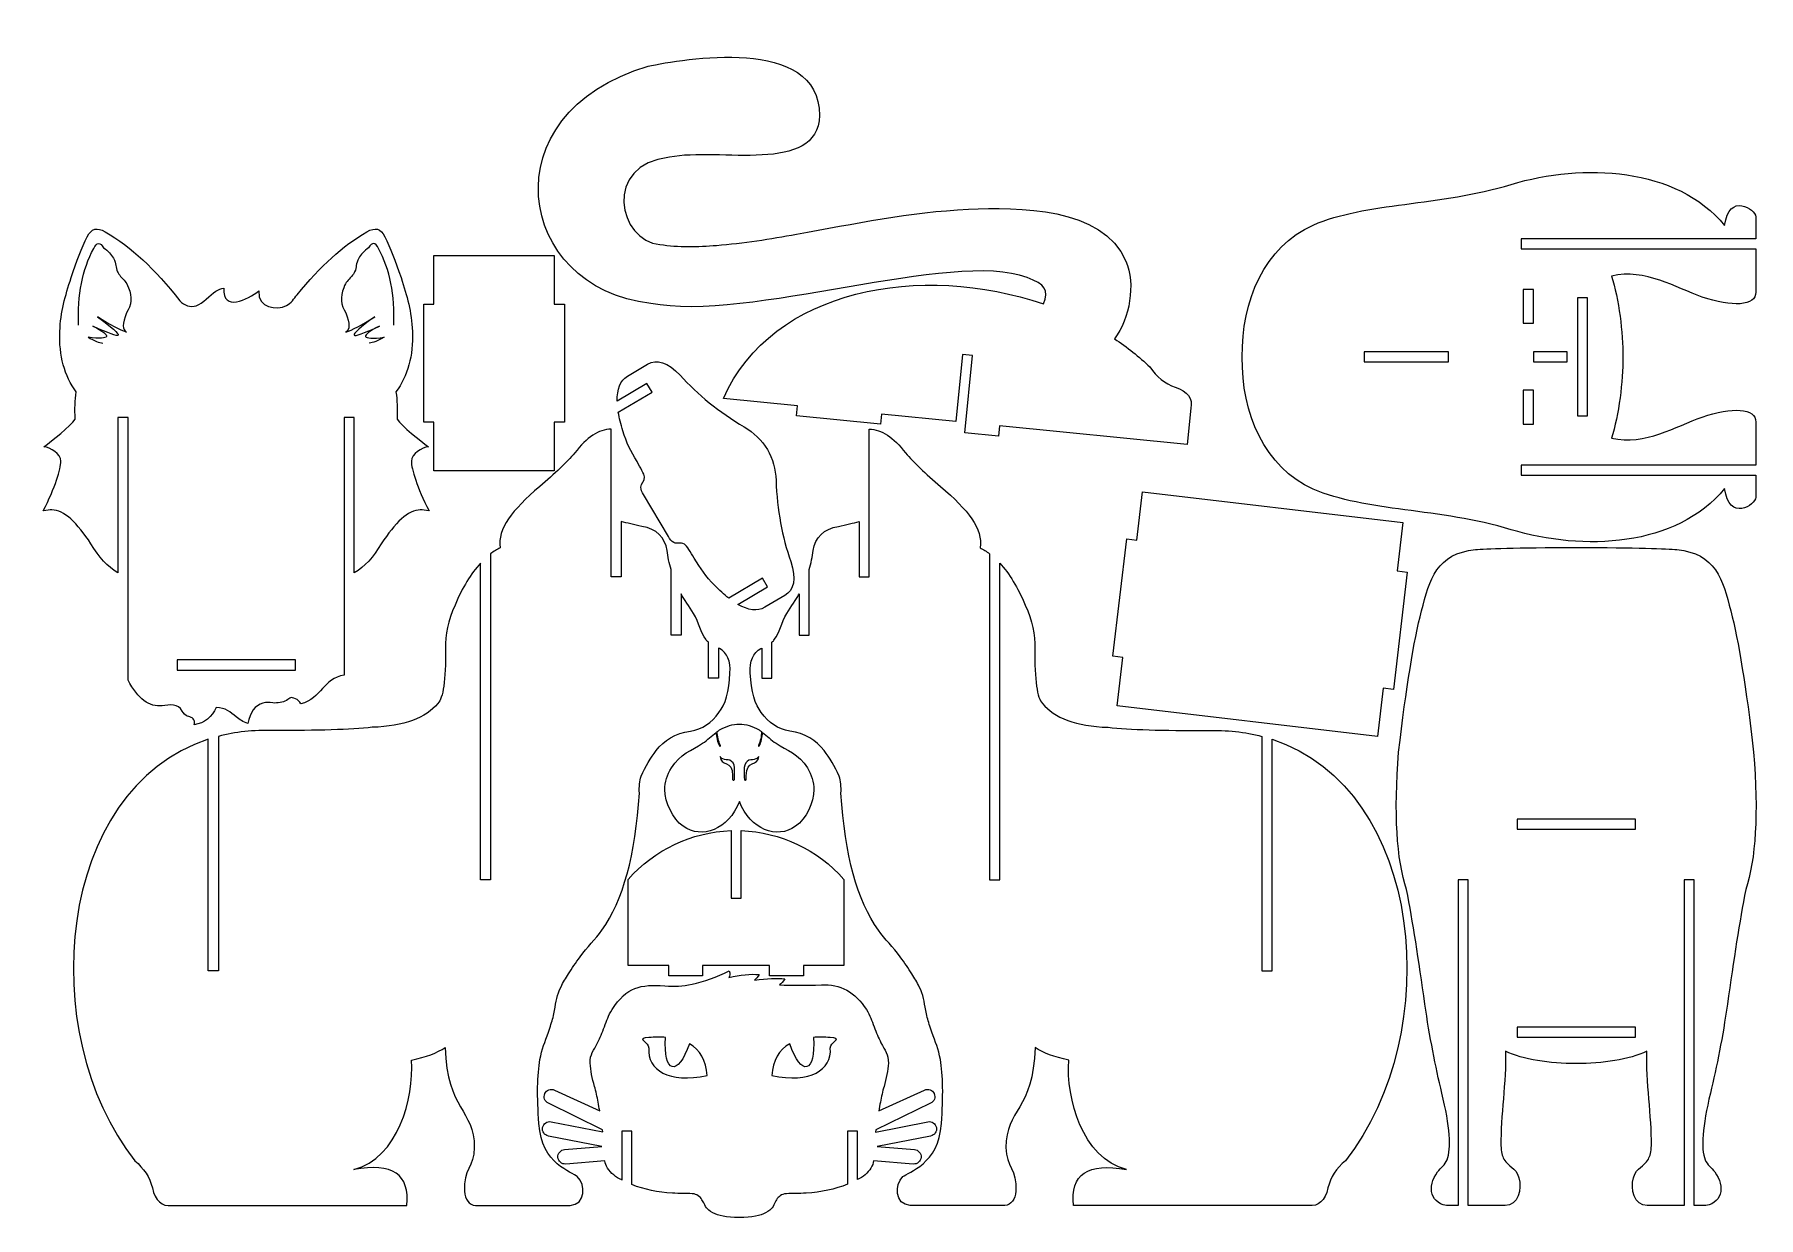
# Model space of a CAD drawing. Header units: millimetres. Extents: x -256 to 254, y -172 to 179.
import ezdxf

# ---------------------------------------------------------------- set-up
doc = ezdxf.new("R2010")
doc.units = ezdxf.units.MM
doc.header["$MEASUREMENT"] = 0
doc.layers.add('Camada 1', color=7, linetype='Continuous')

msp = doc.modelspace()

# ---------------------------------------------------------------- linework, layer by layer
at = {"layer": 'Camada 1', "color": 250, "lineweight": 20}
for points, knots in [([(29.578, 62.5831), (29.578, 62.5831), (85.1986, 57.0527), (85.1986, 57.0527), (85.1986, 57.0527), (85.1986, 57.0527), (86.2683, 67.8108), (86.2683, 67.8108), (86.2683, 67.8108), (86.8805, 70.7316), (85.3375, 72.8137), (81.6387, 74.0571), (81.6387, 74.0571), (78.5989, 75.121), (76.0997, 77.1195), (74.1414, 80.0529), (74.1414, 80.0529), (70.9494, 83.1148), (67.435, 85.9002), (63.6736, 88.4047), (63.6736, 88.4047), (68.1904, 94.4189), (69.947, 104.6462), (67.0484, 111.4042), (67.0484, 111.4042), (60.1361, 127.5206), (34.9489, 127.3952), (20.4107, 126.7511), (20.4107, 126.7511), (3.0141, 125.9803), (-13.4585, 122.4414), (-30.504, 119.3715), (-30.504, 119.3715), (-38.3664, 117.9556), (-46.259, 116.7047), (-54.2272, 116.0654), (-54.2272, 116.0654), (-59.682, 115.6278), (-65.5594, 115.4748), (-70.9756, 116.3525), (-70.9756, 116.3525), (-83.2481, 117.1629), (-88.1496, 140.1002), (-68.1144, 142.1529), (-68.1144, 142.1529), (-53.5732, 145.1644), (-24.3988, 136.8241), (-23.7093, 154.5228), (-23.7093, 154.5228), (-23.7303, 178.5115), (-64.6045, 171.1732), (-74.4585, 169.1324), (-74.4585, 169.1324), (-121.9623, 155.3142), (-113.7607, 103.3398), (-73.7114, 98.8667), (-73.7114, 98.8667), (-45.0394, 93.1887), (15.6471, 114.8547), (37.7472, 106.562), (37.7472, 106.562), (43.1998, 104.5159), (44.2459, 102.8208), (42.5934, 98.7055), (42.5934, 98.7055), (6.6276, 111.0349), (-37.8643, 103.4049), (-52.1963, 70.7139), (-52.1963, 70.7139), (-52.1963, 70.7139), (-30.2159, 68.5284), (-30.2159, 68.5284), (-30.2159, 68.5284), (-30.2159, 68.5284), (-30.5127, 65.5431), (-30.5127, 65.5431), (-30.5127, 65.5431), (-30.5127, 65.5431), (-5.6354, 63.0696), (-5.6354, 63.0696), (-5.6354, 63.0696), (-5.6354, 63.0696), (-5.3385, 66.0548), (-5.3385, 66.0548), (-5.3385, 66.0548), (-5.3385, 66.0548), (16.6418, 63.8693), (16.6418, 63.8693), (16.6418, 63.8693), (16.6418, 63.8693), (18.6206, 83.7712), (18.6206, 83.7712), (18.6206, 83.7712), (18.6206, 83.7712), (21.6059, 83.4744), (21.6059, 83.4744), (21.6059, 83.4744), (21.6059, 83.4744), (19.3302, 60.5872), (19.3302, 60.5872), (19.3302, 60.5872), (19.3302, 60.5872), (29.2812, 59.5978), (29.2812, 59.5978), (29.2812, 59.5978), (29.2812, 59.5978), (29.578, 62.5831), (29.578, 62.5831)], [0, 0, 0, 0, 0.03571429, 0.03571429, 0.03571429, 0.03571429, 0.07142857, 0.07142857, 0.07142857, 0.07142857, 0.10714286, 0.10714286, 0.10714286, 0.10714286, 0.14285714, 0.14285714, 0.14285714, 0.14285714, 0.17857143, 0.17857143, 0.17857143, 0.17857143, 0.21428571, 0.21428571, 0.21428571, 0.21428571, 0.25, 0.25, 0.25, 0.25, 0.28571429, 0.28571429, 0.28571429, 0.28571429, 0.32142857, 0.32142857, 0.32142857, 0.32142857, 0.35714286, 0.35714286, 0.35714286, 0.35714286, 0.39285714, 0.39285714, 0.39285714, 0.39285714, 0.42857143, 0.42857143, 0.42857143, 0.42857143, 0.46428571, 0.46428571, 0.46428571, 0.46428571, 0.5, 0.5, 0.5, 0.5, 0.53571429, 0.53571429, 0.53571429, 0.53571429, 0.57142857, 0.57142857, 0.57142857, 0.57142857, 0.60714286, 0.60714286, 0.60714286, 0.60714286, 0.64285714, 0.64285714, 0.64285714, 0.64285714, 0.67857143, 0.67857143, 0.67857143, 0.67857143, 0.71428571, 0.71428571, 0.71428571, 0.71428571, 0.75, 0.75, 0.75, 0.75, 0.78571429, 0.78571429, 0.78571429, 0.78571429, 0.82142857, 0.82142857, 0.82142857, 0.82142857, 0.85714286, 0.85714286, 0.85714286, 0.85714286, 0.89285714, 0.89285714, 0.89285714, 0.89285714, 0.92857143, 0.92857143, 0.92857143, 0.92857143, 1, 1, 1, 1]), ([(244.404, 121.9322), (230.1856, 139.2954), (202.4086, 140.5625), (181.1579, 134.1094), (181.1579, 134.1094), (159.9778, 127.6778), (137.931, 128.8279), (122.5316, 122.0824), (122.5316, 122.0824), (108.1312, 115.7743), (101.1726, 99.4786), (101.5151, 82.9897), (101.5151, 82.9897), (101.1726, 66.5008), (108.1312, 50.205), (122.5316, 43.8969), (122.5316, 43.8969), (137.931, 37.1514), (159.9778, 38.3015), (181.1579, 31.8699), (181.1579, 31.8699), (202.4086, 25.4168), (230.1856, 26.6839), (244.404, 44.0471), (244.404, 44.0471), (245.5953, 34.0254), (253.6398, 39.2717), (253.627, 41.4359), (253.627, 41.4359), (253.627, 41.4359), (253.627, 47.9897), (253.627, 47.9897), (253.627, 47.9897), (253.627, 47.9897), (184.1538, 47.9897), (184.1538, 47.9897), (184.1538, 47.9897), (184.1538, 47.9897), (184.1538, 50.9897), (184.1538, 50.9897), (184.1538, 50.9897), (184.1538, 50.9897), (253.627, 50.9897), (253.627, 50.9897), (253.627, 50.9897), (253.627, 50.9897), (253.627, 63.7351), (253.627, 63.7351), (253.627, 63.7351), (253.742, 68.0236), (246.4207, 68.1776), (237.7807, 65.2134), (237.7807, 65.2134), (229.8429, 62.4901), (221.0189, 56.674), (210.8367, 58.9875), (210.8367, 58.9875), (213.1164, 65.7736), (214.2559, 75.9242), (214.2555, 82.9897), (214.2555, 82.9897), (214.2559, 90.0552), (213.1164, 100.2058), (210.8367, 106.9919), (210.8367, 106.9919), (221.0189, 109.3054), (229.8429, 103.4893), (237.7807, 100.766), (237.7807, 100.766), (246.4207, 97.8018), (253.742, 97.9558), (253.627, 102.2443), (253.627, 102.2443), (253.627, 102.2443), (253.627, 114.9896), (253.627, 114.9896), (253.627, 114.9896), (253.627, 114.9896), (184.1538, 114.9896), (184.1538, 114.9896), (184.1538, 114.9896), (184.1538, 114.9896), (184.1538, 117.9896), (184.1538, 117.9896), (184.1538, 117.9896), (184.1538, 117.9896), (253.627, 117.9896), (253.627, 117.9896), (253.627, 117.9896), (253.627, 117.9896), (253.627, 124.5434), (253.627, 124.5434), (253.627, 124.5434), (253.6398, 126.7076), (245.5953, 131.9539), (244.404, 121.9322)], [0, 0, 0, 0, 0.04, 0.04, 0.04, 0.04, 0.08, 0.08, 0.08, 0.08, 0.12, 0.12, 0.12, 0.12, 0.16, 0.16, 0.16, 0.16, 0.2, 0.2, 0.2, 0.2, 0.24, 0.24, 0.24, 0.24, 0.28, 0.28, 0.28, 0.28, 0.32, 0.32, 0.32, 0.32, 0.36, 0.36, 0.36, 0.36, 0.4, 0.4, 0.4, 0.4, 0.44, 0.44, 0.44, 0.44, 0.48, 0.48, 0.48, 0.48, 0.52, 0.52, 0.52, 0.52, 0.56, 0.56, 0.56, 0.56, 0.6, 0.6, 0.6, 0.6, 0.64, 0.64, 0.64, 0.64, 0.68, 0.68, 0.68, 0.68, 0.72, 0.72, 0.72, 0.72, 0.76, 0.76, 0.76, 0.76, 0.8, 0.8, 0.8, 0.8, 0.84, 0.84, 0.84, 0.84, 0.88, 0.88, 0.88, 0.88, 0.92, 0.92, 0.92, 0.92, 1, 1, 1, 1]), ([(-164.5377, -11.2264), (-164.5377, -11.2264), (-164.5377, 65.0583), (-164.5377, 65.0583), (-164.5377, 65.0583), (-164.5377, 65.0583), (-161.5377, 65.0583), (-161.5377, 65.0583), (-161.5377, 65.0583), (-161.5377, 65.0583), (-161.5377, 19.0878), (-161.5377, 19.0878), (-161.5377, 19.0878), (-158.5068, 20.8815), (-155.843, 23.7552), (-153.5467, 27.7092), (-153.5467, 27.7092), (-149.4623, 33.8063), (-145.5578, 37.8362), (-141.9755, 37.7133), (-141.9755, 37.7133), (-141.3178, 37.7314), (-140.468, 37.6101), (-139.3845, 37.401), (-139.3845, 37.401), (-142.9797, 44.4013), (-144.6042, 49.754), (-144.6235, 52.1953), (-144.6235, 52.1953), (-144.6397, 54.2172), (-141.4512, 56.2716), (-139.5884, 56.4388), (-139.5884, 56.4388), (-141.9917, 58.1653), (-147.4203, 62.5356), (-148.8523, 64.6417), (-148.8523, 64.6417), (-148.7252, 67.586), (-148.8406, 70.2594), (-149.1981, 72.6614), (-149.1981, 72.6614), (-145.6704, 77.412), (-144.0454, 83.3702), (-144.3227, 90.5355), (-144.3227, 90.5355), (-144.5503, 96.4187), (-145.8664, 101.0131), (-147.6883, 106.5205), (-147.6883, 106.5205), (-149.2956, 111.3795), (-150.8872, 115.4107), (-152.463, 118.614), (-152.463, 118.614), (-153.6721, 121.164), (-155.3385, 121.4496), (-157.7683, 120.0832), (-157.7683, 120.0832), (-165.094, 115.8602), (-171.4098, 109.9537), (-178.4635, 101.4226), (-178.4635, 101.4226), (-179.4333, 100.2501), (-180.2274, 98.9398), (-181.6234, 98.2397), (-181.6234, 98.2397), (-184.4342, 96.8302), (-190.2559, 97.4269), (-189.7798, 102.596), (-189.7798, 102.596), (-193.0007, 100.0045), (-200.6886, 96.2152), (-200.169, 103.4324), (-200.169, 103.4324), (-200.9535, 103.2782), (-201.7413, 102.9583), (-202.5323, 102.4732), (-202.5323, 102.4732), (-204.3791, 101.3409), (-206.3894, 98.8543), (-208.3342, 98.1776), (-208.3342, 98.1776), (-210.0821, 97.5696), (-211.9439, 98.2764), (-213.1874, 99.6778), (-213.1874, 99.6778), (-220.8259, 109.1572), (-227.4916, 115.578), (-235.3065, 120.0832), (-235.3065, 120.0832), (-237.7363, 121.4496), (-239.4027, 121.164), (-240.6118, 118.614), (-240.6118, 118.614), (-242.1876, 115.4107), (-243.7792, 111.3795), (-245.3865, 106.5205), (-245.3865, 106.5205), (-247.2083, 101.0131), (-248.5246, 96.4187), (-248.7521, 90.5355), (-248.7521, 90.5355), (-249.0294, 83.3702), (-247.4044, 77.412), (-243.8767, 72.6614), (-243.8767, 72.6614), (-244.2343, 70.2594), (-244.3496, 67.586), (-244.2225, 64.6417), (-244.2225, 64.6417), (-245.6544, 62.5356), (-251.0831, 58.1653), (-253.4863, 56.4388), (-253.4863, 56.4388), (-251.6236, 56.2716), (-248.4351, 54.2172), (-248.4513, 52.1953), (-248.4513, 52.1953), (-248.4707, 49.754), (-250.095, 44.4013), (-253.6903, 37.401), (-253.6903, 37.401), (-252.6068, 37.6101), (-251.757, 37.7314), (-251.0993, 37.7133), (-251.0993, 37.7133), (-247.517, 37.8362), (-243.6125, 33.8063), (-239.5281, 27.7092), (-239.5281, 27.7092), (-237.232, 23.7555), (-234.5685, 20.8821), (-231.5379, 19.0883), (-231.5379, 19.0883), (-231.5379, 19.0883), (-231.5379, 65.0583), (-231.5379, 65.0583), (-231.5379, 65.0583), (-231.5379, 65.0583), (-228.5379, 65.0583), (-228.5379, 65.0583), (-228.5379, 65.0583), (-228.5379, 65.0583), (-228.5379, -12.7175), (-228.5379, -12.7175), (-228.5379, -12.7175), (-225.6152, -18.2157), (-222.2593, -20.7382), (-218.47, -20.284), (-218.47, -20.284), (-216.3322, -19.949), (-213.6547, -19.6072), (-212.5313, -21.835), (-212.5313, -21.835), (-212.2057, -22.4803), (-211.8173, -23.1539), (-210.2263, -23.5896), (-210.2263, -23.5896), (-209.7245, -23.6921), (-209.2919, -24.0076), (-209.0414, -24.4542), (-209.0414, -24.4542), (-208.7907, -24.9007), (-208.7466, -25.4342), (-208.9204, -25.9159), (-208.9204, -25.9159), (-206.004, -25.4617), (-203.5402, -23.5093), (-202.4315, -20.7738), (-202.4315, -20.7738), (-199.6515, -20.8271), (-198.182, -22.2127), (-196.5374, -23.5343), (-196.5374, -23.5343), (-195.5456, -24.3311), (-194.4901, -25.1046), (-193.045, -25.5485), (-193.045, -25.5485), (-192.3968, -22.1886), (-190.9232, -20.1756), (-188.6245, -19.5094), (-188.6245, -19.5094), (-187.3477, -19.1397), (-186.9031, -19.339), (-185.6973, -19.4352), (-185.6973, -19.4352), (-184.1741, -19.5569), (-182.8083, -19.3074), (-181.6002, -18.6868), (-181.6002, -18.6868), (-180.3931, -18.0666), (-180.4348, -17.4932), (-178.9421, -18.182), (-178.9421, -18.182), (-178.2516, -18.5008), (-177.7423, -19.0246), (-177.4145, -19.7534), (-177.4145, -19.7534), (-171.0859, -18.0705), (-170.8403, -12.1223), (-164.5377, -11.2264)], [0, 0, 0, 0, 0.01960784, 0.01960784, 0.01960784, 0.01960784, 0.03921569, 0.03921569, 0.03921569, 0.03921569, 0.05882353, 0.05882353, 0.05882353, 0.05882353, 0.07843137, 0.07843137, 0.07843137, 0.07843137, 0.09803922, 0.09803922, 0.09803922, 0.09803922, 0.11764706, 0.11764706, 0.11764706, 0.11764706, 0.1372549, 0.1372549, 0.1372549, 0.1372549, 0.15686275, 0.15686275, 0.15686275, 0.15686275, 0.17647059, 0.17647059, 0.17647059, 0.17647059, 0.19607843, 0.19607843, 0.19607843, 0.19607843, 0.21568627, 0.21568627, 0.21568627, 0.21568627, 0.23529412, 0.23529412, 0.23529412, 0.23529412, 0.25490196, 0.25490196, 0.25490196, 0.25490196, 0.2745098, 0.2745098, 0.2745098, 0.2745098, 0.29411765, 0.29411765, 0.29411765, 0.29411765, 0.31372549, 0.31372549, 0.31372549, 0.31372549, 0.33333333, 0.33333333, 0.33333333, 0.33333333, 0.35294118, 0.35294118, 0.35294118, 0.35294118, 0.37254902, 0.37254902, 0.37254902, 0.37254902, 0.39215686, 0.39215686, 0.39215686, 0.39215686, 0.41176471, 0.41176471, 0.41176471, 0.41176471, 0.43137255, 0.43137255, 0.43137255, 0.43137255, 0.45098039, 0.45098039, 0.45098039, 0.45098039, 0.47058824, 0.47058824, 0.47058824, 0.47058824, 0.49019608, 0.49019608, 0.49019608, 0.49019608, 0.50980392, 0.50980392, 0.50980392, 0.50980392, 0.52941176, 0.52941176, 0.52941176, 0.52941176, 0.54901961, 0.54901961, 0.54901961, 0.54901961, 0.56862745, 0.56862745, 0.56862745, 0.56862745, 0.58823529, 0.58823529, 0.58823529, 0.58823529, 0.60784314, 0.60784314, 0.60784314, 0.60784314, 0.62745098, 0.62745098, 0.62745098, 0.62745098, 0.64705882, 0.64705882, 0.64705882, 0.64705882, 0.66666667, 0.66666667, 0.66666667, 0.66666667, 0.68627451, 0.68627451, 0.68627451, 0.68627451, 0.70588235, 0.70588235, 0.70588235, 0.70588235, 0.7254902, 0.7254902, 0.7254902, 0.7254902, 0.74509804, 0.74509804, 0.74509804, 0.74509804, 0.76470588, 0.76470588, 0.76470588, 0.76470588, 0.78431373, 0.78431373, 0.78431373, 0.78431373, 0.80392157, 0.80392157, 0.80392157, 0.80392157, 0.82352941, 0.82352941, 0.82352941, 0.82352941, 0.84313725, 0.84313725, 0.84313725, 0.84313725, 0.8627451, 0.8627451, 0.8627451, 0.8627451, 0.88235294, 0.88235294, 0.88235294, 0.88235294, 0.90196078, 0.90196078, 0.90196078, 0.90196078, 0.92156863, 0.92156863, 0.92156863, 0.92156863, 0.94117647, 0.94117647, 0.94117647, 0.94117647, 0.96078431, 0.96078431, 0.96078431, 0.96078431, 1, 1, 1, 1]), ([(-99.2756, 63.6731), (-99.2756, 63.6731), (-99.2756, 98.673), (-99.2756, 98.673), (-99.2756, 98.673), (-99.2756, 98.673), (-102.2756, 98.673), (-102.2756, 98.673), (-102.2756, 98.673), (-102.2756, 98.673), (-102.2756, 113.1005), (-102.2756, 113.1005), (-102.2756, 113.1005), (-102.2756, 113.1005), (-137.931, 113.1005), (-137.931, 113.1005), (-137.931, 113.1005), (-137.931, 113.1005), (-137.931, 98.673), (-137.931, 98.673), (-137.931, 98.673), (-137.931, 98.673), (-140.931, 98.673), (-140.931, 98.673), (-140.931, 98.673), (-140.931, 98.673), (-140.931, 63.6731), (-140.931, 63.6731), (-140.931, 63.6731), (-140.931, 63.6731), (-137.931, 63.6731), (-137.931, 63.6731), (-137.931, 63.6731), (-137.931, 63.6731), (-137.931, 49.2456), (-137.931, 49.2456), (-137.931, 49.2456), (-137.931, 49.2456), (-102.2756, 49.2456), (-102.2756, 49.2456), (-102.2756, 49.2456), (-102.2756, 49.2456), (-102.2756, 63.6731), (-102.2756, 63.6731), (-102.2756, 63.6731), (-102.2756, 63.6731), (-99.2756, 63.6731), (-99.2756, 63.6731)], [0, 0, 0, 0, 0.07692308, 0.07692308, 0.07692308, 0.07692308, 0.15384615, 0.15384615, 0.15384615, 0.15384615, 0.23076923, 0.23076923, 0.23076923, 0.23076923, 0.30769231, 0.30769231, 0.30769231, 0.30769231, 0.38461538, 0.38461538, 0.38461538, 0.38461538, 0.46153846, 0.46153846, 0.46153846, 0.46153846, 0.53846154, 0.53846154, 0.53846154, 0.53846154, 0.61538462, 0.61538462, 0.61538462, 0.61538462, 0.69230769, 0.69230769, 0.69230769, 0.69230769, 0.76923077, 0.76923077, 0.76923077, 0.76923077, 0.84615385, 0.84615385, 0.84615385, 0.84615385, 1, 1, 1, 1]), ([(184.7321, 102.9897), (184.7321, 102.9897), (187.732, 102.9897), (187.732, 102.9897), (187.732, 102.9897), (187.732, 102.9897), (187.732, 92.9897), (187.732, 92.9897), (187.732, 92.9897), (187.732, 92.9897), (184.7321, 92.9897), (184.7321, 92.9897), (184.7321, 92.9897), (184.7321, 92.9897), (184.7321, 102.9897), (184.7321, 102.9897)], [0, 0, 0, 0, 0.2, 0.2, 0.2, 0.2, 0.4, 0.4, 0.4, 0.4, 0.6, 0.6, 0.6, 0.6, 1, 1, 1, 1]), ([(200.8055, 100.5622), (200.8055, 100.5622), (203.8055, 100.5622), (203.8055, 100.5622), (203.8055, 100.5622), (203.8055, 100.5622), (203.8055, 65.5622), (203.8055, 65.5622), (203.8055, 65.5622), (203.8055, 65.5622), (200.8055, 65.5622), (200.8055, 65.5622), (200.8055, 65.5622), (200.8055, 65.5622), (200.8055, 100.5622), (200.8055, 100.5622)], [0, 0, 0, 0, 0.2, 0.2, 0.2, 0.2, 0.4, 0.4, 0.4, 0.4, 0.6, 0.6, 0.6, 0.6, 1, 1, 1, 1]), ([(-73.3317, 72.5576), (-73.3317, 72.5576), (-83.318, 66.6253), (-83.318, 66.6253), (-83.318, 66.6253), (-83.042, 64.9418), (-82.5967, 63.1065), (-81.9945, 61.1373), (-81.9945, 61.1373), (-80.9251, 57.64), (-79.6094, 55.0939), (-77.7811, 52.0162), (-77.7811, 52.0162), (-76.7691, 50.3126), (-75.6353, 48.3186), (-75.584, 47.518), (-75.584, 47.518), (-75.4847, 45.9683), (-76.6268, 45.851), (-76.6111, 44.423), (-76.6111, 44.423), (-76.6036, 43.7444), (-76.3409, 43.0168), (-75.8224, 42.2406), (-75.8224, 42.2406), (-75.8224, 42.2406), (-68.4598, 29.8465), (-68.4598, 29.8465), (-68.4598, 29.8465), (-68.0261, 29.02), (-67.5128, 28.4412), (-66.9204, 28.1101), (-66.9204, 28.1101), (-65.6739, 27.4133), (-65.0246, 28.36), (-63.7111, 27.5315), (-63.7111, 27.5315), (-63.0326, 27.1036), (-61.8239, 25.1542), (-60.8118, 23.4506), (-60.8118, 23.4506), (-58.9836, 20.3729), (-57.377, 17.9997), (-54.8172, 15.3877), (-54.8172, 15.3877), (-53.3764, 13.9173), (-51.978, 12.6486), (-50.632, 11.6013), (-50.632, 11.6013), (-50.632, 11.6013), (-40.6452, 17.534), (-40.6452, 17.534), (-40.6452, 17.534), (-40.6452, 17.534), (-39.113, 14.9547), (-39.113, 14.9547), (-39.113, 14.9547), (-39.113, 14.9547), (-47.8933, 9.7388), (-47.8933, 9.7388), (-47.8933, 9.7388), (-44.839, 7.9852), (-42.1306, 7.6016), (-39.9116, 8.8784), (-39.9116, 8.8784), (-39.9116, 8.8784), (-34.0172, 12.38), (-34.0172, 12.38), (-34.0172, 12.38), (-31.2381, 13.9991), (-30.5672, 17.2378), (-32.2233, 22.4646), (-32.2233, 22.4646), (-34.8072, 29.7219), (-36.2652, 37.7165), (-36.5971, 46.4483), (-36.5971, 46.4483), (-36.697, 49.7265), (-37.5947, 52.8708), (-39.1481, 55.6427), (-39.1481, 55.6427), (-40.8393, 58.3328), (-43.1714, 60.6253), (-46.0024, 62.281), (-46.0024, 62.281), (-53.5119, 66.7491), (-59.8353, 71.8534), (-64.9726, 77.594), (-64.9726, 77.594), (-68.7706, 81.5484), (-71.9357, 82.5084), (-74.6868, 80.8423), (-74.6868, 80.8423), (-74.6868, 80.8423), (-80.5812, 77.3408), (-80.5812, 77.3408), (-80.5812, 77.3408), (-82.7635, 76.0028), (-83.7223, 73.4417), (-83.6435, 69.9214), (-83.6435, 69.9214), (-83.6435, 69.9214), (-74.8639, 75.1369), (-74.8639, 75.1369), (-74.8639, 75.1369), (-74.8639, 75.1369), (-73.3317, 72.5576), (-73.3317, 72.5576)], [0, 0, 0, 0, 0.03571429, 0.03571429, 0.03571429, 0.03571429, 0.07142857, 0.07142857, 0.07142857, 0.07142857, 0.10714286, 0.10714286, 0.10714286, 0.10714286, 0.14285714, 0.14285714, 0.14285714, 0.14285714, 0.17857143, 0.17857143, 0.17857143, 0.17857143, 0.21428571, 0.21428571, 0.21428571, 0.21428571, 0.25, 0.25, 0.25, 0.25, 0.28571429, 0.28571429, 0.28571429, 0.28571429, 0.32142857, 0.32142857, 0.32142857, 0.32142857, 0.35714286, 0.35714286, 0.35714286, 0.35714286, 0.39285714, 0.39285714, 0.39285714, 0.39285714, 0.42857143, 0.42857143, 0.42857143, 0.42857143, 0.46428571, 0.46428571, 0.46428571, 0.46428571, 0.5, 0.5, 0.5, 0.5, 0.53571429, 0.53571429, 0.53571429, 0.53571429, 0.57142857, 0.57142857, 0.57142857, 0.57142857, 0.60714286, 0.60714286, 0.60714286, 0.60714286, 0.64285714, 0.64285714, 0.64285714, 0.64285714, 0.67857143, 0.67857143, 0.67857143, 0.67857143, 0.71428571, 0.71428571, 0.71428571, 0.71428571, 0.75, 0.75, 0.75, 0.75, 0.78571429, 0.78571429, 0.78571429, 0.78571429, 0.82142857, 0.82142857, 0.82142857, 0.82142857, 0.85714286, 0.85714286, 0.85714286, 0.85714286, 0.89285714, 0.89285714, 0.89285714, 0.89285714, 0.92857143, 0.92857143, 0.92857143, 0.92857143, 1, 1, 1, 1]), ([(137.6434, 84.5622), (137.6434, 84.5622), (162.6434, 84.5622), (162.6434, 84.5622), (162.6434, 84.5622), (162.6434, 84.5622), (162.6434, 81.5622), (162.6434, 81.5622), (162.6434, 81.5622), (162.6434, 81.5622), (137.6434, 81.5622), (137.6434, 81.5622), (137.6434, 81.5622), (137.6434, 81.5622), (137.6434, 84.5622), (137.6434, 84.5622)], [0, 0, 0, 0, 0.2, 0.2, 0.2, 0.2, 0.4, 0.4, 0.4, 0.4, 0.6, 0.6, 0.6, 0.6, 1, 1, 1, 1]), ([(187.732, 84.5622), (187.732, 84.5622), (197.732, 84.5622), (197.732, 84.5622), (197.732, 84.5622), (197.732, 84.5622), (197.732, 81.5622), (197.732, 81.5622), (197.732, 81.5622), (197.732, 81.5622), (187.732, 81.5622), (187.732, 81.5622), (187.732, 81.5622), (187.732, 81.5622), (187.732, 84.5622), (187.732, 84.5622)], [0, 0, 0, 0, 0.2, 0.2, 0.2, 0.2, 0.4, 0.4, 0.4, 0.4, 0.6, 0.6, 0.6, 0.6, 1, 1, 1, 1]), ([(184.7321, 63.1347), (184.7321, 63.1347), (184.7321, 73.1347), (184.7321, 73.1347), (184.7321, 73.1347), (184.7321, 73.1347), (187.732, 73.1347), (187.732, 73.1347), (187.732, 73.1347), (187.732, 73.1347), (187.732, 63.1347), (187.732, 63.1347), (187.732, 63.1347), (187.732, 63.1347), (184.7321, 63.1347), (184.7321, 63.1347)], [0, 0, 0, 0, 0.2, 0.2, 0.2, 0.2, 0.4, 0.4, 0.4, 0.4, 0.6, 0.6, 0.6, 0.6, 1, 1, 1, 1]), ([(-124.1351, 21.9436), (-124.1351, 21.9436), (-124.1351, -71.787), (-124.1351, -71.787), (-124.1351, -71.787), (-124.1351, -71.787), (-121.1351, -71.787), (-121.1351, -71.787), (-121.1351, -71.787), (-121.1351, -71.787), (-121.1351, 24.7103), (-121.1351, 24.7103), (-121.1351, 24.7103), (-120.2225, 25.4137), (-119.2823, 26.0209), (-118.3143, 26.5319), (-118.3143, 26.5319), (-119.137, 32.0842), (-114.8238, 37.6705), (-106.6064, 44.6626), (-106.6064, 44.6626), (-102.0783, 48.4971), (-98.616, 51.8115), (-96.219, 54.6049), (-96.219, 54.6049), (-92.6665, 59.218), (-89.0866, 61.5758), (-85.4797, 61.6782), (-85.4797, 61.6782), (-85.4797, 61.6782), (-85.4797, 17.9375), (-85.4797, 17.9375), (-85.4797, 17.9375), (-85.4797, 17.9375), (-82.4797, 17.9375), (-82.4797, 17.9375), (-82.4797, 17.9375), (-82.4797, 17.9375), (-82.4798, 34.2564), (-82.4798, 34.2564), (-82.4798, 34.2564), (-80.7466, 33.8406), (-78.6948, 33.372), (-76.3245, 32.8508), (-76.3245, 32.8508), (-72.0148, 32.0674), (-69.5207, 29.6794), (-68.8421, 25.6857), (-68.8421, 25.6857), (-68.654, 23.8378), (-68.2738, 21.9588), (-67.7016, 20.0487), (-67.7016, 20.0487), (-67.7016, 20.0487), (-67.7016, 0.6404), (-67.7016, 0.6404), (-67.7016, 0.6404), (-67.7016, 0.6404), (-64.7016, 0.6404), (-64.7016, 0.6404), (-64.7016, 0.6404), (-64.7016, 0.6404), (-64.7016, 12.8262), (-64.7016, 12.8262), (-64.7016, 12.8262), (-64.7016, 12.8262), (-64.5565, 12.5528), (-64.5565, 12.5528), (-64.5565, 12.5528), (-63.9347, 11.3899), (-62.3645, 9.1397), (-61.0484, 7.05), (-61.0484, 7.05), (-59.3683, 4.383), (-58.8536, 1.1805), (-57.4409, -0.5871), (-57.4409, -0.5871), (-57.2011, -0.8872), (-56.9376, -1.1683), (-56.6502, -1.4305), (-56.6502, -1.4305), (-56.6502, -1.4305), (-56.6502, -12.0595), (-56.6502, -12.0595), (-56.6502, -12.0595), (-56.6502, -12.0595), (-53.6502, -12.0595), (-53.6502, -12.0595), (-53.6502, -12.0595), (-53.6502, -12.0595), (-53.6502, -3.1976), (-53.6502, -3.1976), (-53.6502, -3.1976), (-53.6502, -3.1976), (-53.3274, -3.3113), (-53.3274, -3.3113), (-53.3274, -3.3113), (-51.0437, -4.6426), (-50.0167, -7.0621), (-50.2464, -10.5701), (-50.2464, -10.5701), (-50.5134, -16.0951), (-51.5991, -19.9903), (-53.5034, -22.2553), (-53.5034, -22.2553), (-55.6756, -25.3485), (-58.4925, -27.1886), (-61.9542, -27.7763), (-61.9542, -27.7763), (-66.4412, -28.4693), (-69.8154, -30.3953), (-72.0773, -33.5544), (-72.0773, -33.5544), (-73.7699, -35.6733), (-75.2662, -38.2015), (-76.5668, -41.1391), (-76.5668, -41.1391), (-77.0024, -42.5748), (-77.1784, -44.2358), (-77.0951, -46.1222), (-77.0951, -46.1222), (-78.2341, -64.5109), (-81.9283, -78.0359), (-88.1778, -86.6982), (-88.1778, -86.6982), (-90.1386, -89.4157), (-92.5496, -91.8117), (-94.6265, -94.6206), (-94.6265, -94.6206), (-95.9261, -96.3785), (-97.0833, -98.0559), (-98.0976, -99.6521), (-98.0976, -99.6521), (-98.9424, -100.9823), (-99.6871, -102.1926), (-100.2983, -103.4636), (-100.2983, -103.4636), (-101.4997, -105.9602), (-101.7456, -107.9032), (-102.2075, -110.4928), (-102.2075, -110.4928), (-102.3263, -111.1573), (-102.4636, -111.8344), (-102.655, -112.5465), (-102.655, -112.5465), (-103.0136, -113.8792), (-103.4719, -115.3494), (-104.0286, -116.9564), (-104.0286, -116.9564), (-105.0136, -119.7998), (-106.0177, -122.0071), (-106.5346, -124.9923), (-106.5346, -124.9923), (-107.3382, -129.6303), (-107.4434, -135.976), (-106.8487, -144.0292), (-106.8487, -144.0292), (-106.1176, -156.0399), (-96.9054, -158.4135), (-95.464, -159.7225), (-95.464, -159.7225), (-92.8686, -162.0791), (-93.0391, -167.9398), (-97.5619, -168.2844), (-97.5619, -168.2844), (-97.5619, -168.2844), (-125.6202, -168.2844), (-125.6202, -168.2844), (-125.6202, -168.2844), (-127.5882, -168.0021), (-128.6719, -166.5769), (-128.8714, -164.0087), (-128.8714, -164.0087), (-129.3665, -157.6348), (-125.9852, -156.7369), (-125.9815, -151.122), (-125.9815, -151.122), (-125.9742, -139.7559), (-133.9913, -140.0955), (-134.6367, -121.4629), (-134.6367, -121.4629), (-136.9203, -123.0721), (-140.2256, -124.3161), (-144.5523, -125.1945), (-144.5523, -125.1945), (-143.8366, -136.7234), (-148.4913, -154.0823), (-161.6471, -157.6259), (-161.6471, -157.6259), (-150.2435, -155.4909), (-145.0171, -159.044), (-145.9689, -168.2844), (-145.9689, -168.2844), (-145.9689, -168.2844), (-215.5921, -168.2844), (-215.5921, -168.2844), (-215.5921, -168.2844), (-218.5591, -168.6046), (-220.4783, -166.8632), (-221.3497, -163.0595), (-221.3497, -163.0595), (-222.1076, -159.9293), (-223.849, -157.2447), (-226.5742, -155.0057), (-226.5742, -155.0057), (-256.2659, -117.1797), (-249.9829, -44.8943), (-204.7809, -30.212), (-204.7809, -30.212), (-204.7809, -30.212), (-204.7809, -98.8111), (-204.7809, -98.8111), (-204.7809, -98.8111), (-204.7809, -98.8111), (-201.7809, -98.8111), (-201.7809, -98.8111), (-201.7809, -98.8111), (-201.7809, -98.8111), (-201.7809, -29.3379), (-201.7809, -29.3379), (-201.7809, -29.3379), (-196.8028, -28.0495), (-191.3854, -27.4327), (-185.5252, -27.5978), (-185.5252, -27.5978), (-172.3899, -27.6484), (-162.6164, -27.334), (-156.2047, -26.6555), (-156.2047, -26.6555), (-146.7452, -26.3), (-140.2771, -23.9394), (-136.7998, -19.5736), (-136.7998, -19.5736), (-135.189, -18.1163), (-134.4261, -12.7281), (-134.5113, -3.4087), (-134.5113, -3.4087), (-134.6715, 0.6743), (-133.7327, 4.9947), (-131.6943, 9.5527), (-131.6943, 9.5527), (-129.4808, 14.7474), (-126.9611, 18.8777), (-124.1351, 21.9436)], [0, 0, 0, 0, 0.01612903, 0.01612903, 0.01612903, 0.01612903, 0.03225806, 0.03225806, 0.03225806, 0.03225806, 0.0483871, 0.0483871, 0.0483871, 0.0483871, 0.06451613, 0.06451613, 0.06451613, 0.06451613, 0.08064516, 0.08064516, 0.08064516, 0.08064516, 0.09677419, 0.09677419, 0.09677419, 0.09677419, 0.11290323, 0.11290323, 0.11290323, 0.11290323, 0.12903226, 0.12903226, 0.12903226, 0.12903226, 0.14516129, 0.14516129, 0.14516129, 0.14516129, 0.16129032, 0.16129032, 0.16129032, 0.16129032, 0.17741935, 0.17741935, 0.17741935, 0.17741935, 0.19354839, 0.19354839, 0.19354839, 0.19354839, 0.20967742, 0.20967742, 0.20967742, 0.20967742, 0.22580645, 0.22580645, 0.22580645, 0.22580645, 0.24193548, 0.24193548, 0.24193548, 0.24193548, 0.25806452, 0.25806452, 0.25806452, 0.25806452, 0.27419355, 0.27419355, 0.27419355, 0.27419355, 0.29032258, 0.29032258, 0.29032258, 0.29032258, 0.30645161, 0.30645161, 0.30645161, 0.30645161, 0.32258065, 0.32258065, 0.32258065, 0.32258065, 0.33870968, 0.33870968, 0.33870968, 0.33870968, 0.35483871, 0.35483871, 0.35483871, 0.35483871, 0.37096774, 0.37096774, 0.37096774, 0.37096774, 0.38709677, 0.38709677, 0.38709677, 0.38709677, 0.40322581, 0.40322581, 0.40322581, 0.40322581, 0.41935484, 0.41935484, 0.41935484, 0.41935484, 0.43548387, 0.43548387, 0.43548387, 0.43548387, 0.4516129, 0.4516129, 0.4516129, 0.4516129, 0.46774194, 0.46774194, 0.46774194, 0.46774194, 0.48387097, 0.48387097, 0.48387097, 0.48387097, 0.5, 0.5, 0.5, 0.5, 0.51612903, 0.51612903, 0.51612903, 0.51612903, 0.53225806, 0.53225806, 0.53225806, 0.53225806, 0.5483871, 0.5483871, 0.5483871, 0.5483871, 0.56451613, 0.56451613, 0.56451613, 0.56451613, 0.58064516, 0.58064516, 0.58064516, 0.58064516, 0.59677419, 0.59677419, 0.59677419, 0.59677419, 0.61290323, 0.61290323, 0.61290323, 0.61290323, 0.62903226, 0.62903226, 0.62903226, 0.62903226, 0.64516129, 0.64516129, 0.64516129, 0.64516129, 0.66129032, 0.66129032, 0.66129032, 0.66129032, 0.67741935, 0.67741935, 0.67741935, 0.67741935, 0.69354839, 0.69354839, 0.69354839, 0.69354839, 0.70967742, 0.70967742, 0.70967742, 0.70967742, 0.72580645, 0.72580645, 0.72580645, 0.72580645, 0.74193548, 0.74193548, 0.74193548, 0.74193548, 0.75806452, 0.75806452, 0.75806452, 0.75806452, 0.77419355, 0.77419355, 0.77419355, 0.77419355, 0.79032258, 0.79032258, 0.79032258, 0.79032258, 0.80645161, 0.80645161, 0.80645161, 0.80645161, 0.82258065, 0.82258065, 0.82258065, 0.82258065, 0.83870968, 0.83870968, 0.83870968, 0.83870968, 0.85483871, 0.85483871, 0.85483871, 0.85483871, 0.87096774, 0.87096774, 0.87096774, 0.87096774, 0.88709677, 0.88709677, 0.88709677, 0.88709677, 0.90322581, 0.90322581, 0.90322581, 0.90322581, 0.91935484, 0.91935484, 0.91935484, 0.91935484, 0.93548387, 0.93548387, 0.93548387, 0.93548387, 0.9516129, 0.9516129, 0.9516129, 0.9516129, 0.96774194, 0.96774194, 0.96774194, 0.96774194, 1, 1, 1, 1]), ([(29.6707, 21.9436), (29.6707, 21.9436), (29.6707, -71.787), (29.6707, -71.787), (29.6707, -71.787), (29.6707, -71.787), (26.6707, -71.787), (26.6707, -71.787), (26.6707, -71.787), (26.6707, -71.787), (26.6707, 24.7103), (26.6707, 24.7103), (26.6707, 24.7103), (25.7581, 25.4137), (24.8179, 26.0209), (23.8499, 26.5319), (23.8499, 26.5319), (24.6726, 32.0842), (20.3594, 37.6705), (12.142, 44.6626), (12.142, 44.6626), (7.6139, 48.4971), (4.1516, 51.8115), (1.7546, 54.6049), (1.7546, 54.6049), (-1.7979, 59.218), (-5.3778, 61.5758), (-8.9847, 61.6782), (-8.9847, 61.6782), (-8.9847, 61.6782), (-8.9847, 17.9375), (-8.9847, 17.9375), (-8.9847, 17.9375), (-8.9847, 17.9375), (-11.9847, 17.9375), (-11.9847, 17.9375), (-11.9847, 17.9375), (-11.9847, 17.9375), (-11.9846, 34.2564), (-11.9846, 34.2564), (-11.9846, 34.2564), (-13.7178, 33.8406), (-15.7696, 33.372), (-18.1399, 32.8508), (-18.1399, 32.8508), (-22.4496, 32.0674), (-24.9437, 29.6794), (-25.6223, 25.6857), (-25.6223, 25.6857), (-25.8104, 23.8378), (-26.1906, 21.9588), (-26.7628, 20.0487), (-26.7628, 20.0487), (-26.7628, 20.0487), (-26.7628, 0.6404), (-26.7628, 0.6404), (-26.7628, 0.6404), (-26.7628, 0.6404), (-29.7628, 0.6404), (-29.7628, 0.6404), (-29.7628, 0.6404), (-29.7628, 0.6404), (-29.7628, 12.8262), (-29.7628, 12.8262), (-29.7628, 12.8262), (-29.7628, 12.8262), (-29.9079, 12.5528), (-29.9079, 12.5528), (-29.9079, 12.5528), (-30.5297, 11.3899), (-32.0999, 9.1397), (-33.416, 7.05), (-33.416, 7.05), (-35.0961, 4.383), (-35.6108, 1.1805), (-37.0235, -0.5871), (-37.0235, -0.5871), (-37.2633, -0.8872), (-37.5268, -1.1683), (-37.8142, -1.4305), (-37.8142, -1.4305), (-37.8142, -1.4305), (-37.8142, -12.0595), (-37.8142, -12.0595), (-37.8142, -12.0595), (-37.8142, -12.0595), (-40.8142, -12.0595), (-40.8142, -12.0595), (-40.8142, -12.0595), (-40.8142, -12.0595), (-40.8142, -3.1976), (-40.8142, -3.1976), (-40.8142, -3.1976), (-40.8142, -3.1976), (-41.137, -3.3113), (-41.137, -3.3113), (-41.137, -3.3113), (-43.4207, -4.6426), (-44.4477, -7.0621), (-44.218, -10.5701), (-44.218, -10.5701), (-43.951, -16.0951), (-42.8653, -19.9903), (-40.961, -22.2553), (-40.961, -22.2553), (-38.7888, -25.3485), (-35.9719, -27.1886), (-32.5102, -27.7763), (-32.5102, -27.7763), (-28.0232, -28.4693), (-24.649, -30.3953), (-22.3871, -33.5544), (-22.3871, -33.5544), (-20.6945, -35.6733), (-19.1982, -38.2015), (-17.8976, -41.1391), (-17.8976, -41.1391), (-17.462, -42.5748), (-17.286, -44.2358), (-17.3693, -46.1222), (-17.3693, -46.1222), (-16.2303, -64.5109), (-12.5361, -78.0359), (-6.2866, -86.6982), (-6.2866, -86.6982), (-4.3258, -89.4157), (-1.9148, -91.8117), (0.1621, -94.6206), (0.1621, -94.6206), (1.4617, -96.3785), (2.6189, -98.0559), (3.6332, -99.6521), (3.6332, -99.6521), (4.478, -100.9823), (5.2227, -102.1926), (5.8339, -103.4636), (5.8339, -103.4636), (7.0353, -105.9602), (7.2812, -107.9032), (7.7431, -110.4928), (7.7431, -110.4928), (7.8619, -111.1573), (7.9992, -111.8344), (8.1906, -112.5465), (8.1906, -112.5465), (8.5492, -113.8792), (9.0075, -115.3494), (9.5642, -116.9564), (9.5642, -116.9564), (10.5492, -119.7998), (11.5533, -122.0071), (12.0702, -124.9923), (12.0702, -124.9923), (12.8738, -129.6303), (12.979, -135.976), (12.3843, -144.0292), (12.3843, -144.0292), (11.6532, -156.0399), (2.441, -158.4135), (0.9996, -159.7225), (0.9996, -159.7225), (-1.5958, -162.0791), (-1.4253, -167.9398), (3.0975, -168.2844), (3.0975, -168.2844), (3.0975, -168.2844), (31.1558, -168.2844), (31.1558, -168.2844), (31.1558, -168.2844), (33.1238, -168.0021), (34.2075, -166.5769), (34.407, -164.0087), (34.407, -164.0087), (34.9021, -157.6348), (31.5208, -156.7369), (31.5171, -151.122), (31.5171, -151.122), (31.5098, -139.7559), (39.5269, -140.0955), (40.1723, -121.4629), (40.1723, -121.4629), (42.4559, -123.0721), (45.7612, -124.3161), (50.0879, -125.1945), (50.0879, -125.1945), (49.3722, -136.7234), (54.0269, -154.0823), (67.1827, -157.6259), (67.1827, -157.6259), (55.7791, -155.4909), (50.5527, -159.044), (51.5045, -168.2844), (51.5045, -168.2844), (51.5045, -168.2844), (121.1277, -168.2844), (121.1277, -168.2844), (121.1277, -168.2844), (124.0947, -168.6046), (126.0139, -166.8632), (126.8853, -163.0595), (126.8853, -163.0595), (127.6432, -159.9293), (129.3846, -157.2447), (132.1098, -155.0057), (132.1098, -155.0057), (161.8015, -117.1797), (155.5185, -44.8943), (110.3165, -30.212), (110.3165, -30.212), (110.3165, -30.212), (110.3165, -98.8111), (110.3165, -98.8111), (110.3165, -98.8111), (110.3165, -98.8111), (107.3165, -98.8111), (107.3165, -98.8111), (107.3165, -98.8111), (107.3165, -98.8111), (107.3165, -29.3379), (107.3165, -29.3379), (107.3165, -29.3379), (102.3384, -28.0495), (96.921, -27.4327), (91.0608, -27.5978), (91.0608, -27.5978), (77.9255, -27.6484), (68.152, -27.334), (61.7403, -26.6555), (61.7403, -26.6555), (52.2808, -26.3), (45.8127, -23.9394), (42.3354, -19.5736), (42.3354, -19.5736), (40.7246, -18.1163), (39.9617, -12.7281), (40.0469, -3.4087), (40.0469, -3.4087), (40.2071, 0.6743), (39.2683, 4.9947), (37.2299, 9.5527), (37.2299, 9.5527), (35.0164, 14.7474), (32.4967, 18.8777), (29.6707, 21.9436)], [0, 0, 0, 0, 0.01612903, 0.01612903, 0.01612903, 0.01612903, 0.03225806, 0.03225806, 0.03225806, 0.03225806, 0.0483871, 0.0483871, 0.0483871, 0.0483871, 0.06451613, 0.06451613, 0.06451613, 0.06451613, 0.08064516, 0.08064516, 0.08064516, 0.08064516, 0.09677419, 0.09677419, 0.09677419, 0.09677419, 0.11290323, 0.11290323, 0.11290323, 0.11290323, 0.12903226, 0.12903226, 0.12903226, 0.12903226, 0.14516129, 0.14516129, 0.14516129, 0.14516129, 0.16129032, 0.16129032, 0.16129032, 0.16129032, 0.17741935, 0.17741935, 0.17741935, 0.17741935, 0.19354839, 0.19354839, 0.19354839, 0.19354839, 0.20967742, 0.20967742, 0.20967742, 0.20967742, 0.22580645, 0.22580645, 0.22580645, 0.22580645, 0.24193548, 0.24193548, 0.24193548, 0.24193548, 0.25806452, 0.25806452, 0.25806452, 0.25806452, 0.27419355, 0.27419355, 0.27419355, 0.27419355, 0.29032258, 0.29032258, 0.29032258, 0.29032258, 0.30645161, 0.30645161, 0.30645161, 0.30645161, 0.32258065, 0.32258065, 0.32258065, 0.32258065, 0.33870968, 0.33870968, 0.33870968, 0.33870968, 0.35483871, 0.35483871, 0.35483871, 0.35483871, 0.37096774, 0.37096774, 0.37096774, 0.37096774, 0.38709677, 0.38709677, 0.38709677, 0.38709677, 0.40322581, 0.40322581, 0.40322581, 0.40322581, 0.41935484, 0.41935484, 0.41935484, 0.41935484, 0.43548387, 0.43548387, 0.43548387, 0.43548387, 0.4516129, 0.4516129, 0.4516129, 0.4516129, 0.46774194, 0.46774194, 0.46774194, 0.46774194, 0.48387097, 0.48387097, 0.48387097, 0.48387097, 0.5, 0.5, 0.5, 0.5, 0.51612903, 0.51612903, 0.51612903, 0.51612903, 0.53225806, 0.53225806, 0.53225806, 0.53225806, 0.5483871, 0.5483871, 0.5483871, 0.5483871, 0.56451613, 0.56451613, 0.56451613, 0.56451613, 0.58064516, 0.58064516, 0.58064516, 0.58064516, 0.59677419, 0.59677419, 0.59677419, 0.59677419, 0.61290323, 0.61290323, 0.61290323, 0.61290323, 0.62903226, 0.62903226, 0.62903226, 0.62903226, 0.64516129, 0.64516129, 0.64516129, 0.64516129, 0.66129032, 0.66129032, 0.66129032, 0.66129032, 0.67741935, 0.67741935, 0.67741935, 0.67741935, 0.69354839, 0.69354839, 0.69354839, 0.69354839, 0.70967742, 0.70967742, 0.70967742, 0.70967742, 0.72580645, 0.72580645, 0.72580645, 0.72580645, 0.74193548, 0.74193548, 0.74193548, 0.74193548, 0.75806452, 0.75806452, 0.75806452, 0.75806452, 0.77419355, 0.77419355, 0.77419355, 0.77419355, 0.79032258, 0.79032258, 0.79032258, 0.79032258, 0.80645161, 0.80645161, 0.80645161, 0.80645161, 0.82258065, 0.82258065, 0.82258065, 0.82258065, 0.83870968, 0.83870968, 0.83870968, 0.83870968, 0.85483871, 0.85483871, 0.85483871, 0.85483871, 0.87096774, 0.87096774, 0.87096774, 0.87096774, 0.88709677, 0.88709677, 0.88709677, 0.88709677, 0.90322581, 0.90322581, 0.90322581, 0.90322581, 0.91935484, 0.91935484, 0.91935484, 0.91935484, 0.93548387, 0.93548387, 0.93548387, 0.93548387, 0.9516129, 0.9516129, 0.9516129, 0.9516129, 0.96774194, 0.96774194, 0.96774194, 0.96774194, 1, 1, 1, 1]), ([(146.2676, -15.4295), (146.2676, -15.4295), (150.3665, 19.3297), (150.3665, 19.3297), (150.3665, 19.3297), (150.3665, 19.3297), (147.3871, 19.681), (147.3871, 19.681), (147.3871, 19.681), (147.3871, 19.681), (149.0767, 34.0092), (149.0767, 34.0092), (149.0767, 34.0092), (149.0767, 34.0092), (71.965, 43.1024), (71.965, 43.1024), (71.965, 43.1024), (71.965, 43.1024), (70.2754, 28.7742), (70.2754, 28.7742), (70.2754, 28.7742), (70.2754, 28.7742), (67.296, 29.1255), (67.296, 29.1255), (67.296, 29.1255), (67.296, 29.1255), (63.1971, -5.6337), (63.1971, -5.6337), (63.1971, -5.6337), (63.1971, -5.6337), (66.1765, -5.985), (66.1765, -5.985), (66.1765, -5.985), (66.1765, -5.985), (64.4869, -20.3132), (64.4869, -20.3132), (64.4869, -20.3132), (64.4869, -20.3132), (141.5986, -29.4064), (141.5986, -29.4064), (141.5986, -29.4064), (141.5986, -29.4064), (143.2882, -15.0782), (143.2882, -15.0782), (143.2882, -15.0782), (143.2882, -15.0782), (146.2676, -15.4295), (146.2676, -15.4295)], [0, 0, 0, 0, 0.07692308, 0.07692308, 0.07692308, 0.07692308, 0.15384615, 0.15384615, 0.15384615, 0.15384615, 0.23076923, 0.23076923, 0.23076923, 0.23076923, 0.30769231, 0.30769231, 0.30769231, 0.30769231, 0.38461538, 0.38461538, 0.38461538, 0.38461538, 0.46153846, 0.46153846, 0.46153846, 0.46153846, 0.53846154, 0.53846154, 0.53846154, 0.53846154, 0.61538462, 0.61538462, 0.61538462, 0.61538462, 0.69230769, 0.69230769, 0.69230769, 0.69230769, 0.76923077, 0.76923077, 0.76923077, 0.76923077, 0.84615385, 0.84615385, 0.84615385, 0.84615385, 1, 1, 1, 1]), ([(168.4118, -71.7871), (168.4118, -71.7871), (168.4118, -168.2844), (168.4118, -168.2844), (168.4118, -168.2844), (168.4118, -168.2844), (179.4172, -168.2844), (179.4172, -168.2844), (179.4172, -168.2844), (183.1707, -168.2022), (184.4637, -163.5185), (183.4216, -160.026), (183.4216, -160.026), (182.4499, -156.7687), (180.3772, -156.9737), (179.026, -154.553), (179.026, -154.553), (178.5042, -153.6183), (178.1527, -152.3536), (178.1292, -150.4857), (178.1292, -150.4857), (178.0214, -141.9416), (179.72, -131.5178), (179.4989, -122.6005), (179.4989, -122.6005), (184.7219, -125.0339), (192.5669, -126.2505), (200.4119, -126.2505), (200.4119, -126.2505), (208.2569, -126.2505), (216.1017, -125.0339), (221.3247, -122.6005), (221.3247, -122.6005), (221.1037, -131.5178), (222.8024, -141.9416), (222.6945, -150.4857), (222.6945, -150.4857), (222.6709, -152.3536), (222.3194, -153.6183), (221.7978, -154.553), (221.7978, -154.553), (220.4464, -156.9737), (218.3736, -156.7687), (217.4021, -160.026), (217.4021, -160.026), (216.3599, -163.5185), (217.6529, -168.2022), (221.4065, -168.2844), (221.4065, -168.2844), (221.4065, -168.2844), (232.4119, -168.2844), (232.4119, -168.2844), (232.4119, -168.2844), (232.4119, -168.2844), (232.4119, -71.7871), (232.4119, -71.7871), (232.4119, -71.7871), (232.4119, -71.7871), (235.4119, -71.7871), (235.4119, -71.7871), (235.4119, -71.7871), (235.4119, -71.7871), (235.4119, -168.2844), (235.4119, -168.2844), (235.4119, -168.2844), (235.4119, -168.2844), (237.812, -168.2844), (237.812, -168.2844), (237.812, -168.2844), (243.6833, -168.2837), (244.7357, -162.5791), (241.4457, -158.3276), (241.4457, -158.3276), (240.4745, -157.0722), (239.2176, -156.2747), (238.62, -154.7378), (238.62, -154.7378), (237.3181, -151.3904), (237.8377, -144.8098), (240.1792, -134.997), (240.1792, -134.997), (242.1126, -127.0226), (243.7996, -118.2505), (245.2397, -108.6806), (245.2397, -108.6806), (247.06, -95.41), (248.8557, -84.0817), (250.6267, -74.6961), (250.6267, -74.6961), (253.6429, -65.7651), (254.4319, -52.2002), (252.9937, -34.0017), (252.9937, -34.0017), (250.7641, -14.8738), (248.5066, -0.9381), (246.2209, 7.8054), (246.2209, 7.8054), (243.8389, 17.077), (241.7308, 24.9104), (230.2096, 25.9563), (230.2096, 25.9563), (227.3795, 26.2132), (218.3074, 26.585), (200.4119, 26.6155), (200.4119, 26.6155), (182.5162, 26.585), (173.4441, 26.2132), (170.614, 25.9563), (170.614, 25.9563), (159.0928, 24.9104), (156.9847, 17.077), (154.6027, 7.8054), (154.6027, 7.8054), (152.3171, -0.9381), (150.0595, -14.8738), (147.8299, -34.0017), (147.8299, -34.0017), (146.3917, -52.2002), (147.1807, -65.7651), (150.1969, -74.6961), (150.1969, -74.6961), (151.968, -84.0817), (153.7638, -95.41), (155.5839, -108.6806), (155.5839, -108.6806), (157.0241, -118.2505), (158.711, -127.0226), (160.6446, -134.997), (160.6446, -134.997), (162.9859, -144.8098), (163.5055, -151.3904), (162.2036, -154.7378), (162.2036, -154.7378), (161.6061, -156.2747), (160.3491, -157.0722), (159.3781, -158.3276), (159.3781, -158.3276), (156.088, -162.5791), (157.1404, -168.2837), (163.0115, -168.2844), (163.0115, -168.2844), (163.0115, -168.2844), (165.4118, -168.2844), (165.4118, -168.2844), (165.4118, -168.2844), (165.4118, -168.2844), (165.4118, -71.7871), (165.4118, -71.7871), (165.4118, -71.7871), (165.4118, -71.7871), (168.4118, -71.7871), (168.4118, -71.7871)], [0, 0, 0, 0, 0.02564103, 0.02564103, 0.02564103, 0.02564103, 0.05128205, 0.05128205, 0.05128205, 0.05128205, 0.07692308, 0.07692308, 0.07692308, 0.07692308, 0.1025641, 0.1025641, 0.1025641, 0.1025641, 0.12820513, 0.12820513, 0.12820513, 0.12820513, 0.15384615, 0.15384615, 0.15384615, 0.15384615, 0.17948718, 0.17948718, 0.17948718, 0.17948718, 0.20512821, 0.20512821, 0.20512821, 0.20512821, 0.23076923, 0.23076923, 0.23076923, 0.23076923, 0.25641026, 0.25641026, 0.25641026, 0.25641026, 0.28205128, 0.28205128, 0.28205128, 0.28205128, 0.30769231, 0.30769231, 0.30769231, 0.30769231, 0.33333333, 0.33333333, 0.33333333, 0.33333333, 0.35897436, 0.35897436, 0.35897436, 0.35897436, 0.38461538, 0.38461538, 0.38461538, 0.38461538, 0.41025641, 0.41025641, 0.41025641, 0.41025641, 0.43589744, 0.43589744, 0.43589744, 0.43589744, 0.46153846, 0.46153846, 0.46153846, 0.46153846, 0.48717949, 0.48717949, 0.48717949, 0.48717949, 0.51282051, 0.51282051, 0.51282051, 0.51282051, 0.53846154, 0.53846154, 0.53846154, 0.53846154, 0.56410256, 0.56410256, 0.56410256, 0.56410256, 0.58974359, 0.58974359, 0.58974359, 0.58974359, 0.61538462, 0.61538462, 0.61538462, 0.61538462, 0.64102564, 0.64102564, 0.64102564, 0.64102564, 0.66666667, 0.66666667, 0.66666667, 0.66666667, 0.69230769, 0.69230769, 0.69230769, 0.69230769, 0.71794872, 0.71794872, 0.71794872, 0.71794872, 0.74358974, 0.74358974, 0.74358974, 0.74358974, 0.76923077, 0.76923077, 0.76923077, 0.76923077, 0.79487179, 0.79487179, 0.79487179, 0.79487179, 0.82051282, 0.82051282, 0.82051282, 0.82051282, 0.84615385, 0.84615385, 0.84615385, 0.84615385, 0.87179487, 0.87179487, 0.87179487, 0.87179487, 0.8974359, 0.8974359, 0.8974359, 0.8974359, 0.92307692, 0.92307692, 0.92307692, 0.92307692, 0.94871795, 0.94871795, 0.94871795, 0.94871795, 1, 1, 1, 1]), ([(-213.9653, -6.7175), (-213.9653, -6.7175), (-178.9652, -6.7175), (-178.9652, -6.7175), (-178.9652, -6.7175), (-178.9652, -6.7175), (-178.9652, -9.7175), (-178.9652, -9.7175), (-178.9652, -9.7175), (-178.9652, -9.7175), (-213.9653, -9.7175), (-213.9653, -9.7175), (-213.9653, -9.7175), (-213.9653, -9.7175), (-213.9653, -6.7175), (-213.9653, -6.7175)], [0, 0, 0, 0, 0.2, 0.2, 0.2, 0.2, 0.4, 0.4, 0.4, 0.4, 0.6, 0.6, 0.6, 0.6, 1, 1, 1, 1]), ([(-40.5836, -28.1542), (-40.6376, -29.4856), (-40.9734, -31.043), (-41.5524, -32.1596), (-41.5524, -32.1596), (-41.5915, -32.235), (-41.6849, -32.2646), (-41.7603, -32.2256), (-41.7603, -32.2256), (-41.8358, -32.1864), (-41.8654, -32.093), (-41.8264, -32.0177), (-41.8264, -32.0177), (-41.2376, -30.8818), (-40.9091, -29.2615), (-40.8858, -27.9327), (-40.8858, -27.9327), (-41.1175, -27.7675), (-41.3578, -27.6071), (-41.6095, -27.4533), (-41.6095, -27.4533), (-43.5675, -26.2573), (-45.5277, -25.6938), (-47.4614, -25.7296), (-47.4614, -25.7296), (-49.395, -25.6938), (-51.3551, -26.2573), (-53.3132, -27.4533), (-53.3132, -27.4533), (-53.5648, -27.6069), (-53.8046, -27.767), (-54.0363, -27.9322), (-54.0363, -27.9322), (-54.0129, -29.261), (-53.6844, -30.8818), (-53.0957, -32.0177), (-53.0957, -32.0177), (-53.0567, -32.093), (-53.0862, -32.1864), (-53.1617, -32.2256), (-53.1617, -32.2256), (-53.2371, -32.2646), (-53.3306, -32.235), (-53.3697, -32.1596), (-53.3697, -32.1596), (-53.9487, -31.0429), (-54.2845, -29.4853), (-54.3385, -28.1537), (-54.3385, -28.1537), (-55.7338, -29.2046), (-56.8438, -30.4172), (-58.3352, -31.3984), (-58.3352, -31.3984), (-61.4605, -33.4542), (-65.0976, -34.5326), (-67.5974, -38.6403), (-67.5974, -38.6403), (-68.8365, -40.6763), (-69.572, -42.9832), (-69.5295, -45.0584), (-69.5295, -45.0584), (-69.4493, -48.9612), (-67.3229, -53.662), (-64.0928, -55.9664), (-64.0928, -55.9664), (-58.5605, -59.914), (-50.7227, -56.9221), (-47.4614, -48.6473), (-47.4614, -48.6473), (-44.1998, -56.9221), (-36.3621, -59.914), (-30.8299, -55.9664), (-30.8299, -55.9664), (-27.5998, -53.662), (-25.4734, -48.9612), (-25.3932, -45.0584), (-25.3932, -45.0584), (-25.3507, -42.9832), (-26.0862, -40.6763), (-27.3253, -38.6403), (-27.3253, -38.6403), (-29.8251, -34.5326), (-33.4622, -33.4542), (-36.5875, -31.3984), (-36.5875, -31.3984), (-38.0785, -30.4174), (-39.1885, -29.205), (-40.5836, -28.1542)], [0, 0, 0, 0, 0.04347826, 0.04347826, 0.04347826, 0.04347826, 0.08695652, 0.08695652, 0.08695652, 0.08695652, 0.13043478, 0.13043478, 0.13043478, 0.13043478, 0.17391304, 0.17391304, 0.17391304, 0.17391304, 0.2173913, 0.2173913, 0.2173913, 0.2173913, 0.26086957, 0.26086957, 0.26086957, 0.26086957, 0.30434783, 0.30434783, 0.30434783, 0.30434783, 0.34782609, 0.34782609, 0.34782609, 0.34782609, 0.39130435, 0.39130435, 0.39130435, 0.39130435, 0.43478261, 0.43478261, 0.43478261, 0.43478261, 0.47826087, 0.47826087, 0.47826087, 0.47826087, 0.52173913, 0.52173913, 0.52173913, 0.52173913, 0.56521739, 0.56521739, 0.56521739, 0.56521739, 0.60869565, 0.60869565, 0.60869565, 0.60869565, 0.65217391, 0.65217391, 0.65217391, 0.65217391, 0.69565217, 0.69565217, 0.69565217, 0.69565217, 0.73913043, 0.73913043, 0.73913043, 0.73913043, 0.7826087, 0.7826087, 0.7826087, 0.7826087, 0.82608696, 0.82608696, 0.82608696, 0.82608696, 0.86956522, 0.86956522, 0.86956522, 0.86956522, 0.91304348, 0.91304348, 0.91304348, 0.91304348, 1, 1, 1, 1]), ([(-49.2523, -42.3423), (-49.395, -42.3321), (-49.5087, -42.2194), (-49.5204, -42.0768), (-49.5204, -42.0768), (-49.5204, -42.0768), (-49.5, -41.0158), (-49.5, -41.0158), (-49.5, -41.0158), (-49.4124, -36.0525), (-53.0845, -38.3514), (-53.1832, -35.2718), (-53.1832, -35.2718), (-52.9771, -35.5915), (-52.7103, -35.8409), (-52.3834, -36.0195), (-52.3834, -36.0195), (-51.7105, -36.3874), (-50.9721, -36.1277), (-50.2983, -36.4105), (-50.2983, -36.4105), (-49.4688, -36.7587), (-49.0053, -37.4845), (-48.9082, -38.5875), (-48.9082, -38.5875), (-48.8565, -40.3163), (-48.8702, -41.493), (-48.9489, -42.1177), (-48.9489, -42.1177), (-48.9808, -42.2572), (-49.1096, -42.3526), (-49.2523, -42.3423)], [0, 0, 0, 0, 0.11111111, 0.11111111, 0.11111111, 0.11111111, 0.22222222, 0.22222222, 0.22222222, 0.22222222, 0.33333333, 0.33333333, 0.33333333, 0.33333333, 0.44444444, 0.44444444, 0.44444444, 0.44444444, 0.55555556, 0.55555556, 0.55555556, 0.55555556, 0.66666667, 0.66666667, 0.66666667, 0.66666667, 0.77777778, 0.77777778, 0.77777778, 0.77777778, 1, 1, 1, 1]), ([(-41.7389, -35.2718), (-41.8376, -38.3514), (-45.5096, -36.0525), (-45.422, -41.0158), (-45.422, -41.0158), (-45.422, -41.0158), (-45.4016, -42.0768), (-45.4016, -42.0768), (-45.4016, -42.0768), (-45.4132, -42.2194), (-45.527, -42.3321), (-45.6697, -42.3423), (-45.6697, -42.3423), (-45.8124, -42.3526), (-45.9412, -42.2572), (-45.973, -42.1177), (-45.973, -42.1177), (-46.0518, -41.493), (-46.0653, -40.3163), (-46.0138, -38.5875), (-46.0138, -38.5875), (-45.9167, -37.4845), (-45.4532, -36.7587), (-44.6236, -36.4105), (-44.6236, -36.4105), (-43.9499, -36.1277), (-43.2115, -36.3874), (-42.5386, -36.0195), (-42.5386, -36.0195), (-42.2118, -35.8409), (-41.945, -35.5915), (-41.7389, -35.2718)], [0, 0, 0, 0, 0.11111111, 0.11111111, 0.11111111, 0.11111111, 0.22222222, 0.22222222, 0.22222222, 0.22222222, 0.33333333, 0.33333333, 0.33333333, 0.33333333, 0.44444444, 0.44444444, 0.44444444, 0.44444444, 0.55555556, 0.55555556, 0.55555556, 0.55555556, 0.66666667, 0.66666667, 0.66666667, 0.66666667, 0.77777778, 0.77777778, 0.77777778, 0.77777778, 1, 1, 1, 1]), ([(217.9844, -53.8382), (217.9844, -53.8382), (217.9844, -56.8382), (217.9844, -56.8382), (217.9844, -56.8382), (217.9844, -56.8382), (182.9843, -56.8382), (182.9843, -56.8382), (182.9843, -56.8382), (182.9843, -56.8382), (182.9843, -53.8382), (182.9843, -53.8382), (182.9843, -53.8382), (182.9843, -53.8382), (217.9844, -53.8382), (217.9844, -53.8382)], [0, 0, 0, 0, 0.2, 0.2, 0.2, 0.2, 0.4, 0.4, 0.4, 0.4, 0.6, 0.6, 0.6, 0.6, 1, 1, 1, 1]), ([(-16.5125, -71.6958), (-24.2313, -62.8945), (-35.2408, -57.67), (-46.9399, -57.2565), (-46.9399, -57.2565), (-46.9399, -57.2565), (-46.9399, -77.2262), (-46.9399, -77.2262), (-46.9399, -77.2262), (-46.9399, -77.2262), (-49.9399, -77.2262), (-49.9399, -77.2262), (-49.9399, -77.2262), (-49.9399, -77.2262), (-49.9399, -57.2565), (-49.9399, -57.2565), (-49.9399, -57.2565), (-61.6391, -57.67), (-72.6486, -62.8945), (-80.3674, -71.6958), (-80.3674, -71.6958), (-80.3674, -71.6958), (-80.3674, -97.2262), (-80.3674, -97.2262), (-80.3674, -97.2262), (-80.3674, -97.2262), (-68.3674, -97.2262), (-68.3674, -97.2262), (-68.3674, -97.2262), (-68.3674, -97.2262), (-68.3674, -100.2262), (-68.3674, -100.2262), (-68.3674, -100.2262), (-68.3674, -100.2262), (-58.3674, -100.2262), (-58.3674, -100.2262), (-58.3674, -100.2262), (-58.3674, -100.2262), (-58.3674, -97.2262), (-58.3674, -97.2262), (-58.3674, -97.2262), (-58.3674, -97.2262), (-38.5124, -97.2262), (-38.5124, -97.2262), (-38.5124, -97.2262), (-38.5124, -97.2262), (-38.5124, -100.2262), (-38.5124, -100.2262), (-38.5124, -100.2262), (-38.5124, -100.2262), (-28.5125, -100.2262), (-28.5125, -100.2262), (-28.5125, -100.2262), (-28.5125, -100.2262), (-28.5125, -97.2262), (-28.5125, -97.2262), (-28.5125, -97.2262), (-28.5125, -97.2262), (-16.5125, -97.2262), (-16.5125, -97.2262), (-16.5125, -97.2262), (-16.5125, -97.2262), (-16.5125, -71.6958), (-16.5125, -71.6958)], [0, 0, 0, 0, 0.05882353, 0.05882353, 0.05882353, 0.05882353, 0.11764706, 0.11764706, 0.11764706, 0.11764706, 0.17647059, 0.17647059, 0.17647059, 0.17647059, 0.23529412, 0.23529412, 0.23529412, 0.23529412, 0.29411765, 0.29411765, 0.29411765, 0.29411765, 0.35294118, 0.35294118, 0.35294118, 0.35294118, 0.41176471, 0.41176471, 0.41176471, 0.41176471, 0.47058824, 0.47058824, 0.47058824, 0.47058824, 0.52941176, 0.52941176, 0.52941176, 0.52941176, 0.58823529, 0.58823529, 0.58823529, 0.58823529, 0.64705882, 0.64705882, 0.64705882, 0.64705882, 0.70588235, 0.70588235, 0.70588235, 0.70588235, 0.76470588, 0.76470588, 0.76470588, 0.76470588, 0.82352941, 0.82352941, 0.82352941, 0.82352941, 0.88235294, 0.88235294, 0.88235294, 0.88235294, 1, 1, 1, 1]), ([(-7.0362, -145.8913), (-7.0362, -145.8913), (9.1829, -138.003), (9.1829, -138.003), (9.1829, -138.003), (10.2522, -137.4831), (10.7426, -136.2224), (10.2478, -135.1409), (10.2478, -135.1409), (9.753, -134.0596), (8.4672, -133.581), (7.3856, -134.076), (7.3856, -134.076), (7.3856, -134.076), (-6.1648, -140.277), (-6.1648, -140.277), (-6.1648, -140.277), (-6.0106, -139.4082), (-5.8482, -138.5307), (-5.6799, -137.6395), (-5.6799, -137.6395), (-5.387, -136.0882), (-5.0472, -134.5487), (-4.6054, -132.9804), (-4.6054, -132.9804), (-3.9626, -130.6979), (-3.4093, -128.1868), (-3.3332, -126.1619), (-3.3332, -126.1619), (-3.2273, -123.3387), (-4.3682, -122.4492), (-5.5203, -120.0868), (-5.5203, -120.0868), (-6.246, -118.5988), (-6.9197, -117.0263), (-7.5416, -115.3701), (-7.5416, -115.3701), (-8.2973, -113.3569), (-8.6556, -112.1072), (-9.8429, -110.2357), (-9.8429, -110.2357), (-13.1259, -105.0621), (-17.5723, -102.6169), (-23.1821, -102.9007), (-23.1821, -102.9007), (-27.9166, -103.1197), (-32.0385, -103.1197), (-35.5477, -102.9008), (-35.5477, -102.9008), (-35.0931, -102.5621), (-34.5761, -101.9635), (-33.9968, -101.1051), (-33.9968, -101.1051), (-36.2611, -100.8787), (-39.2674, -101.0283), (-43.016, -101.5541), (-43.016, -101.5541), (-42.501, -101.1648), (-42.0248, -100.6071), (-41.5876, -99.8809), (-41.5876, -99.8809), (-44.1395, -99.6276), (-47.1459, -99.9269), (-50.6068, -100.7786), (-50.6068, -100.7786), (-50.2121, -100.2853), (-50.158, -99.6188), (-50.4436, -98.779), (-50.4436, -98.779), (-54.2507, -100.6765), (-57.9241, -101.9889), (-61.4636, -102.7164), (-61.4636, -102.7164), (-64.4388, -103.3278), (-66.5885, -103.4365), (-69.5776, -103.2314), (-69.5776, -103.2314), (-76.7255, -102.7409), (-80.8188, -103.4233), (-85.1421, -110.2365), (-85.1421, -110.2365), (-86.3295, -112.108), (-86.6878, -113.3576), (-87.4435, -115.3708), (-87.4435, -115.3708), (-88.0654, -117.0271), (-88.7391, -118.5996), (-89.4648, -120.0876), (-89.4648, -120.0876), (-90.6169, -122.45), (-91.7578, -123.3395), (-91.6518, -126.1626), (-91.6518, -126.1626), (-91.5758, -128.1876), (-91.0225, -130.6986), (-90.3796, -132.9811), (-90.3796, -132.9811), (-89.9379, -134.5495), (-89.5981, -136.089), (-89.3052, -137.6402), (-89.3052, -137.6402), (-89.1415, -138.5069), (-88.9836, -139.3607), (-88.833, -140.2061), (-88.833, -140.2061), (-88.833, -140.2061), (-102.2283, -134.076), (-102.2283, -134.076), (-102.2283, -134.076), (-103.3099, -133.581), (-104.5957, -134.0596), (-105.0905, -135.1409), (-105.0905, -135.1409), (-105.5853, -136.2224), (-105.095, -137.4831), (-104.0256, -138.003), (-104.0256, -138.003), (-104.0256, -138.003), (-87.9586, -145.8175), (-87.9586, -145.8175), (-87.9586, -145.8175), (-87.9586, -145.8175), (-87.8763, -146.4836), (-87.8763, -146.4836), (-87.8763, -146.4836), (-87.8763, -146.4836), (-103.2001, -143.4702), (-103.2001, -143.4702), (-103.2001, -143.4702), (-104.3671, -143.2407), (-105.506, -144.0054), (-105.7355, -145.1724), (-105.7355, -145.1724), (-105.9651, -146.3394), (-105.2003, -147.4784), (-104.0333, -147.7079), (-104.0333, -147.7079), (-104.0333, -147.7079), (-88.2108, -150.8194), (-88.2108, -150.8194), (-88.2108, -150.8194), (-88.2108, -150.8194), (-99.2143, -151.68), (-99.2143, -151.68), (-99.2143, -151.68), (-100.3999, -151.7727), (-101.2915, -152.8154), (-101.1986, -154.0012), (-101.1986, -154.0012), (-101.1059, -155.1868), (-100.0632, -156.0784), (-98.8774, -155.9855), (-98.8774, -155.9855), (-98.8774, -155.9855), (-87.2783, -155.0784), (-87.2783, -155.0784), (-87.2783, -155.0784), (-87.1734, -155.7525), (-86.957, -156.4075), (-86.4881, -157.1843), (-86.4881, -157.1843), (-85.5558, -158.7284), (-84.0018, -159.9064), (-82.3281, -160.7116), (-82.3281, -160.7116), (-82.3281, -160.7116), (-82.2764, -160.7379), (-82.2764, -160.7379), (-82.2764, -160.7379), (-82.2764, -160.7379), (-82.2764, -146.2999), (-82.2764, -146.2999), (-82.2764, -146.2999), (-82.2764, -146.2999), (-79.2764, -146.2999), (-79.2764, -146.2999), (-79.2764, -146.2999), (-79.2764, -146.2999), (-79.2764, -162.0836), (-79.2764, -162.0836), (-79.2764, -162.0836), (-75.615, -163.5184), (-71.6211, -164.3623), (-67.2952, -164.6152), (-67.2952, -164.6152), (-65.4975, -164.72), (-62.0773, -164.6622), (-60.9001, -164.8459), (-60.9001, -164.8459), (-60.2713, -164.944), (-59.7422, -165.292), (-59.2728, -165.681), (-59.2728, -165.681), (-58.8683, -166.0163), (-58.5823, -166.4288), (-58.3495, -166.8577), (-58.3495, -166.8577), (-57.317, -168.7598), (-57.406, -169.2903), (-55.3065, -170.4209), (-55.3065, -170.4209), (-53.6915, -171.2908), (-51.3799, -171.8227), (-47.4926, -171.7926), (-47.4926, -171.7926), (-43.6052, -171.8219), (-41.2936, -171.2901), (-39.6786, -170.4201), (-39.6786, -170.4201), (-37.5791, -169.2895), (-37.6681, -168.7591), (-36.6356, -166.8569), (-36.6356, -166.8569), (-36.4028, -166.428), (-36.1168, -166.0155), (-35.7123, -165.6802), (-35.7123, -165.6802), (-35.2429, -165.2912), (-34.7138, -164.9432), (-34.085, -164.8451), (-34.085, -164.8451), (-32.9078, -164.6614), (-29.4876, -164.7193), (-27.6899, -164.6144), (-27.6899, -164.6144), (-23.2506, -164.3549), (-19.1609, -163.473), (-15.4214, -161.9687), (-15.4214, -161.9687), (-15.4214, -161.9687), (-15.4214, -146.2999), (-15.4214, -146.2999), (-15.4214, -146.2999), (-15.4214, -146.2999), (-12.4214, -146.2999), (-12.4214, -146.2999), (-12.4214, -146.2999), (-12.4214, -146.2999), (-12.4214, -160.5946), (-12.4214, -160.5946), (-12.4214, -160.5946), (-10.8383, -159.7939), (-9.3854, -158.655), (-8.497, -157.1835), (-8.497, -157.1835), (-8.0258, -156.4028), (-7.8095, -155.7449), (-7.7053, -155.0673), (-7.7053, -155.0673), (-7.7053, -155.0673), (4.0347, -155.9855), (4.0347, -155.9855), (4.0347, -155.9855), (5.2205, -156.0784), (6.2632, -155.1868), (6.3559, -154.0012), (6.3559, -154.0012), (6.4487, -152.8154), (5.5572, -151.7727), (4.3715, -151.68), (4.3715, -151.68), (4.3715, -151.68), (-6.6319, -150.8194), (-6.6319, -150.8194), (-6.6319, -150.8194), (-6.6319, -150.8194), (9.1906, -147.7079), (9.1906, -147.7079), (9.1906, -147.7079), (10.3576, -147.4784), (11.1223, -146.3394), (10.8928, -145.1724), (10.8928, -145.1724), (10.6633, -144.0054), (9.5244, -143.2407), (8.3574, -143.4702), (8.3574, -143.4702), (8.3574, -143.4702), (-7.1124, -146.5123), (-7.1124, -146.5123), (-7.1124, -146.5123), (-7.1124, -146.5123), (-7.0362, -145.8913), (-7.0362, -145.8913)], [0, 0, 0, 0, 0.01388889, 0.01388889, 0.01388889, 0.01388889, 0.02777778, 0.02777778, 0.02777778, 0.02777778, 0.04166667, 0.04166667, 0.04166667, 0.04166667, 0.05555556, 0.05555556, 0.05555556, 0.05555556, 0.06944444, 0.06944444, 0.06944444, 0.06944444, 0.08333333, 0.08333333, 0.08333333, 0.08333333, 0.09722222, 0.09722222, 0.09722222, 0.09722222, 0.11111111, 0.11111111, 0.11111111, 0.11111111, 0.125, 0.125, 0.125, 0.125, 0.13888889, 0.13888889, 0.13888889, 0.13888889, 0.15277778, 0.15277778, 0.15277778, 0.15277778, 0.16666667, 0.16666667, 0.16666667, 0.16666667, 0.18055556, 0.18055556, 0.18055556, 0.18055556, 0.19444444, 0.19444444, 0.19444444, 0.19444444, 0.20833333, 0.20833333, 0.20833333, 0.20833333, 0.22222222, 0.22222222, 0.22222222, 0.22222222, 0.23611111, 0.23611111, 0.23611111, 0.23611111, 0.25, 0.25, 0.25, 0.25, 0.26388889, 0.26388889, 0.26388889, 0.26388889, 0.27777778, 0.27777778, 0.27777778, 0.27777778, 0.29166667, 0.29166667, 0.29166667, 0.29166667, 0.30555556, 0.30555556, 0.30555556, 0.30555556, 0.31944444, 0.31944444, 0.31944444, 0.31944444, 0.33333333, 0.33333333, 0.33333333, 0.33333333, 0.34722222, 0.34722222, 0.34722222, 0.34722222, 0.36111111, 0.36111111, 0.36111111, 0.36111111, 0.375, 0.375, 0.375, 0.375, 0.38888889, 0.38888889, 0.38888889, 0.38888889, 0.40277778, 0.40277778, 0.40277778, 0.40277778, 0.41666667, 0.41666667, 0.41666667, 0.41666667, 0.43055556, 0.43055556, 0.43055556, 0.43055556, 0.44444444, 0.44444444, 0.44444444, 0.44444444, 0.45833333, 0.45833333, 0.45833333, 0.45833333, 0.47222222, 0.47222222, 0.47222222, 0.47222222, 0.48611111, 0.48611111, 0.48611111, 0.48611111, 0.5, 0.5, 0.5, 0.5, 0.51388889, 0.51388889, 0.51388889, 0.51388889, 0.52777778, 0.52777778, 0.52777778, 0.52777778, 0.54166667, 0.54166667, 0.54166667, 0.54166667, 0.55555556, 0.55555556, 0.55555556, 0.55555556, 0.56944444, 0.56944444, 0.56944444, 0.56944444, 0.58333333, 0.58333333, 0.58333333, 0.58333333, 0.59722222, 0.59722222, 0.59722222, 0.59722222, 0.61111111, 0.61111111, 0.61111111, 0.61111111, 0.625, 0.625, 0.625, 0.625, 0.63888889, 0.63888889, 0.63888889, 0.63888889, 0.65277778, 0.65277778, 0.65277778, 0.65277778, 0.66666667, 0.66666667, 0.66666667, 0.66666667, 0.68055556, 0.68055556, 0.68055556, 0.68055556, 0.69444444, 0.69444444, 0.69444444, 0.69444444, 0.70833333, 0.70833333, 0.70833333, 0.70833333, 0.72222222, 0.72222222, 0.72222222, 0.72222222, 0.73611111, 0.73611111, 0.73611111, 0.73611111, 0.75, 0.75, 0.75, 0.75, 0.76388889, 0.76388889, 0.76388889, 0.76388889, 0.77777778, 0.77777778, 0.77777778, 0.77777778, 0.79166667, 0.79166667, 0.79166667, 0.79166667, 0.80555556, 0.80555556, 0.80555556, 0.80555556, 0.81944444, 0.81944444, 0.81944444, 0.81944444, 0.83333333, 0.83333333, 0.83333333, 0.83333333, 0.84722222, 0.84722222, 0.84722222, 0.84722222, 0.86111111, 0.86111111, 0.86111111, 0.86111111, 0.875, 0.875, 0.875, 0.875, 0.88888889, 0.88888889, 0.88888889, 0.88888889, 0.90277778, 0.90277778, 0.90277778, 0.90277778, 0.91666667, 0.91666667, 0.91666667, 0.91666667, 0.93055556, 0.93055556, 0.93055556, 0.93055556, 0.94444444, 0.94444444, 0.94444444, 0.94444444, 0.95833333, 0.95833333, 0.95833333, 0.95833333, 0.97222222, 0.97222222, 0.97222222, 0.97222222, 1, 1, 1, 1]), ([(182.9843, -115.4629), (182.9843, -115.4629), (217.9844, -115.4629), (217.9844, -115.4629), (217.9844, -115.4629), (217.9844, -115.4629), (217.9844, -118.4629), (217.9844, -118.4629), (217.9844, -118.4629), (217.9844, -118.4629), (182.9843, -118.4629), (182.9843, -118.4629), (182.9843, -118.4629), (182.9843, -118.4629), (182.9843, -115.4629), (182.9843, -115.4629)], [0, 0, 0, 0, 0.2, 0.2, 0.2, 0.2, 0.4, 0.4, 0.4, 0.4, 0.6, 0.6, 0.6, 0.6, 1, 1, 1, 1]), ([(-57.0132, -129.7966), (-68.3834, -132.2064), (-74.8043, -128.1388), (-74.3169, -121.6344), (-74.3169, -121.6344), (-74.3728, -120.5793), (-75.015, -120.2653), (-75.8995, -119.4399), (-75.8995, -119.4399), (-76.5022, -118.8774), (-75.974, -118.6792), (-74.276, -118.533), (-74.276, -118.533), (-72.4778, -118.3979), (-70.8189, -118.3815), (-69.2998, -118.4869), (-69.2998, -118.4869), (-70.1376, -129.0448), (-65.6627, -130.3508), (-62.2811, -120.3538), (-62.2811, -120.3538), (-59.0873, -122.1693), (-57.3274, -125.2848), (-57.0132, -129.7966)], [0, 0, 0, 0, 0.14285714, 0.14285714, 0.14285714, 0.14285714, 0.28571429, 0.28571429, 0.28571429, 0.28571429, 0.42857143, 0.42857143, 0.42857143, 0.42857143, 0.57142857, 0.57142857, 0.57142857, 0.57142857, 0.71428571, 0.71428571, 0.71428571, 0.71428571, 1, 1, 1, 1]), ([(-20.5259, -121.6344), (-20.0385, -128.1388), (-26.4593, -132.2064), (-37.8296, -129.7966), (-37.8296, -129.7966), (-37.5154, -125.2848), (-35.7554, -122.1693), (-32.5617, -120.3538), (-32.5617, -120.3538), (-29.18, -130.3508), (-24.7051, -129.0448), (-25.543, -118.4869), (-25.543, -118.4869), (-24.0238, -118.3815), (-22.3649, -118.3979), (-20.5667, -118.533), (-20.5667, -118.533), (-18.8687, -118.6792), (-18.3405, -118.8774), (-18.9432, -119.4399), (-18.9432, -119.4399), (-19.8278, -120.2653), (-20.4699, -120.5793), (-20.5259, -121.6344)], [0, 0, 0, 0, 0.14285714, 0.14285714, 0.14285714, 0.14285714, 0.28571429, 0.28571429, 0.28571429, 0.28571429, 0.42857143, 0.42857143, 0.42857143, 0.42857143, 0.57142857, 0.57142857, 0.57142857, 0.57142857, 0.71428571, 0.71428571, 0.71428571, 0.71428571, 1, 1, 1, 1])]:
    msp.add_open_spline(points, degree=3, knots=knots, dxfattribs=at)
at = {"layer": 'Camada 1', "color": 240, "lineweight": 15}
for points in [[(-243.217, 92.4373), (-243.5975, 101.3662), (-242.1012, 108.9297), (-238.7279, 115.1278)], [(-238.7279, 115.1278), (-237.789, 117.0026), (-236.8094, 117.0842), (-235.7893, 115.3727)], [(-235.7893, 115.3727), (-234.4799, 114.3567), (-233.5063, 113.3116), (-232.869, 112.2377)], [(-157.2849, 115.3727), (-158.5943, 114.3567), (-159.5679, 113.3116), (-160.2052, 112.2377)], [(-154.3463, 115.1278), (-155.2852, 117.0026), (-156.2648, 117.0842), (-157.2849, 115.3727)], [(-149.8572, 92.4373), (-149.4766, 101.3662), (-150.973, 108.9297), (-154.3463, 115.1278)], [(-232.869, 112.2377), (-231.881, 110.5733), (-232.3259, 109.6515), (-231.6478, 108.2336)], [(-231.6478, 108.2336), (-231.4311, 107.7806), (-231.1328, 107.3316), (-230.7532, 106.8864)], [(-161.4264, 108.2336), (-161.6431, 107.7806), (-161.9414, 107.3316), (-162.321, 106.8864)], [(-160.2052, 112.2377), (-161.1932, 110.5733), (-160.7483, 109.6515), (-161.4264, 108.2336)], [(-230.7532, 106.8864), (-229.582, 105.5138), (-229.1735, 105.3841), (-228.4068, 103.5111)], [(-228.4068, 103.5111), (-227.3034, 100.8157), (-227.5059, 98.3351), (-229.0148, 96.0694)], [(-164.6673, 103.5111), (-165.7708, 100.8157), (-165.5684, 98.3351), (-164.0593, 96.0694)], [(-162.321, 106.8864), (-163.4922, 105.5138), (-163.9006, 105.3841), (-164.6673, 103.5111)], [(-238.9726, 92.1517), (-233.0712, 89.1288), (-233.5473, 88.0269), (-240.401, 88.8461)], [(-237.5851, 94.9268), (-229.0079, 88.6275), (-229.4704, 87.7023), (-238.9726, 92.1517)], [(-229.0556, 90.3559), (-230.905, 90.958), (-233.748, 92.4816), (-237.5851, 94.9268)], [(-229.0148, 96.0694), (-230.3006, 92.8309), (-230.2121, 91.0898), (-229.0556, 90.3559)], [(-155.4891, 94.9268), (-164.0663, 88.6275), (-163.6037, 87.7023), (-154.1015, 92.1517)], [(-164.0593, 96.0694), (-162.7735, 92.8309), (-162.8621, 91.0898), (-164.0184, 90.3559)], [(-164.0184, 90.3559), (-162.1692, 90.958), (-159.3262, 92.4816), (-155.4891, 94.9268)], [(-154.1015, 92.1517), (-160.003, 89.1288), (-159.5269, 88.0269), (-152.6732, 88.8461)], [(-240.401, 88.8461), (-238.5478, 87.8015), (-237.0786, 87.2302), (-235.9935, 87.1319)], [(-152.6732, 88.8461), (-154.5264, 87.8015), (-155.9956, 87.2302), (-157.0807, 87.1319)]]:
    msp.add_open_spline(points, degree=3, dxfattribs=at)

doc.saveas('drawing.dxf')
